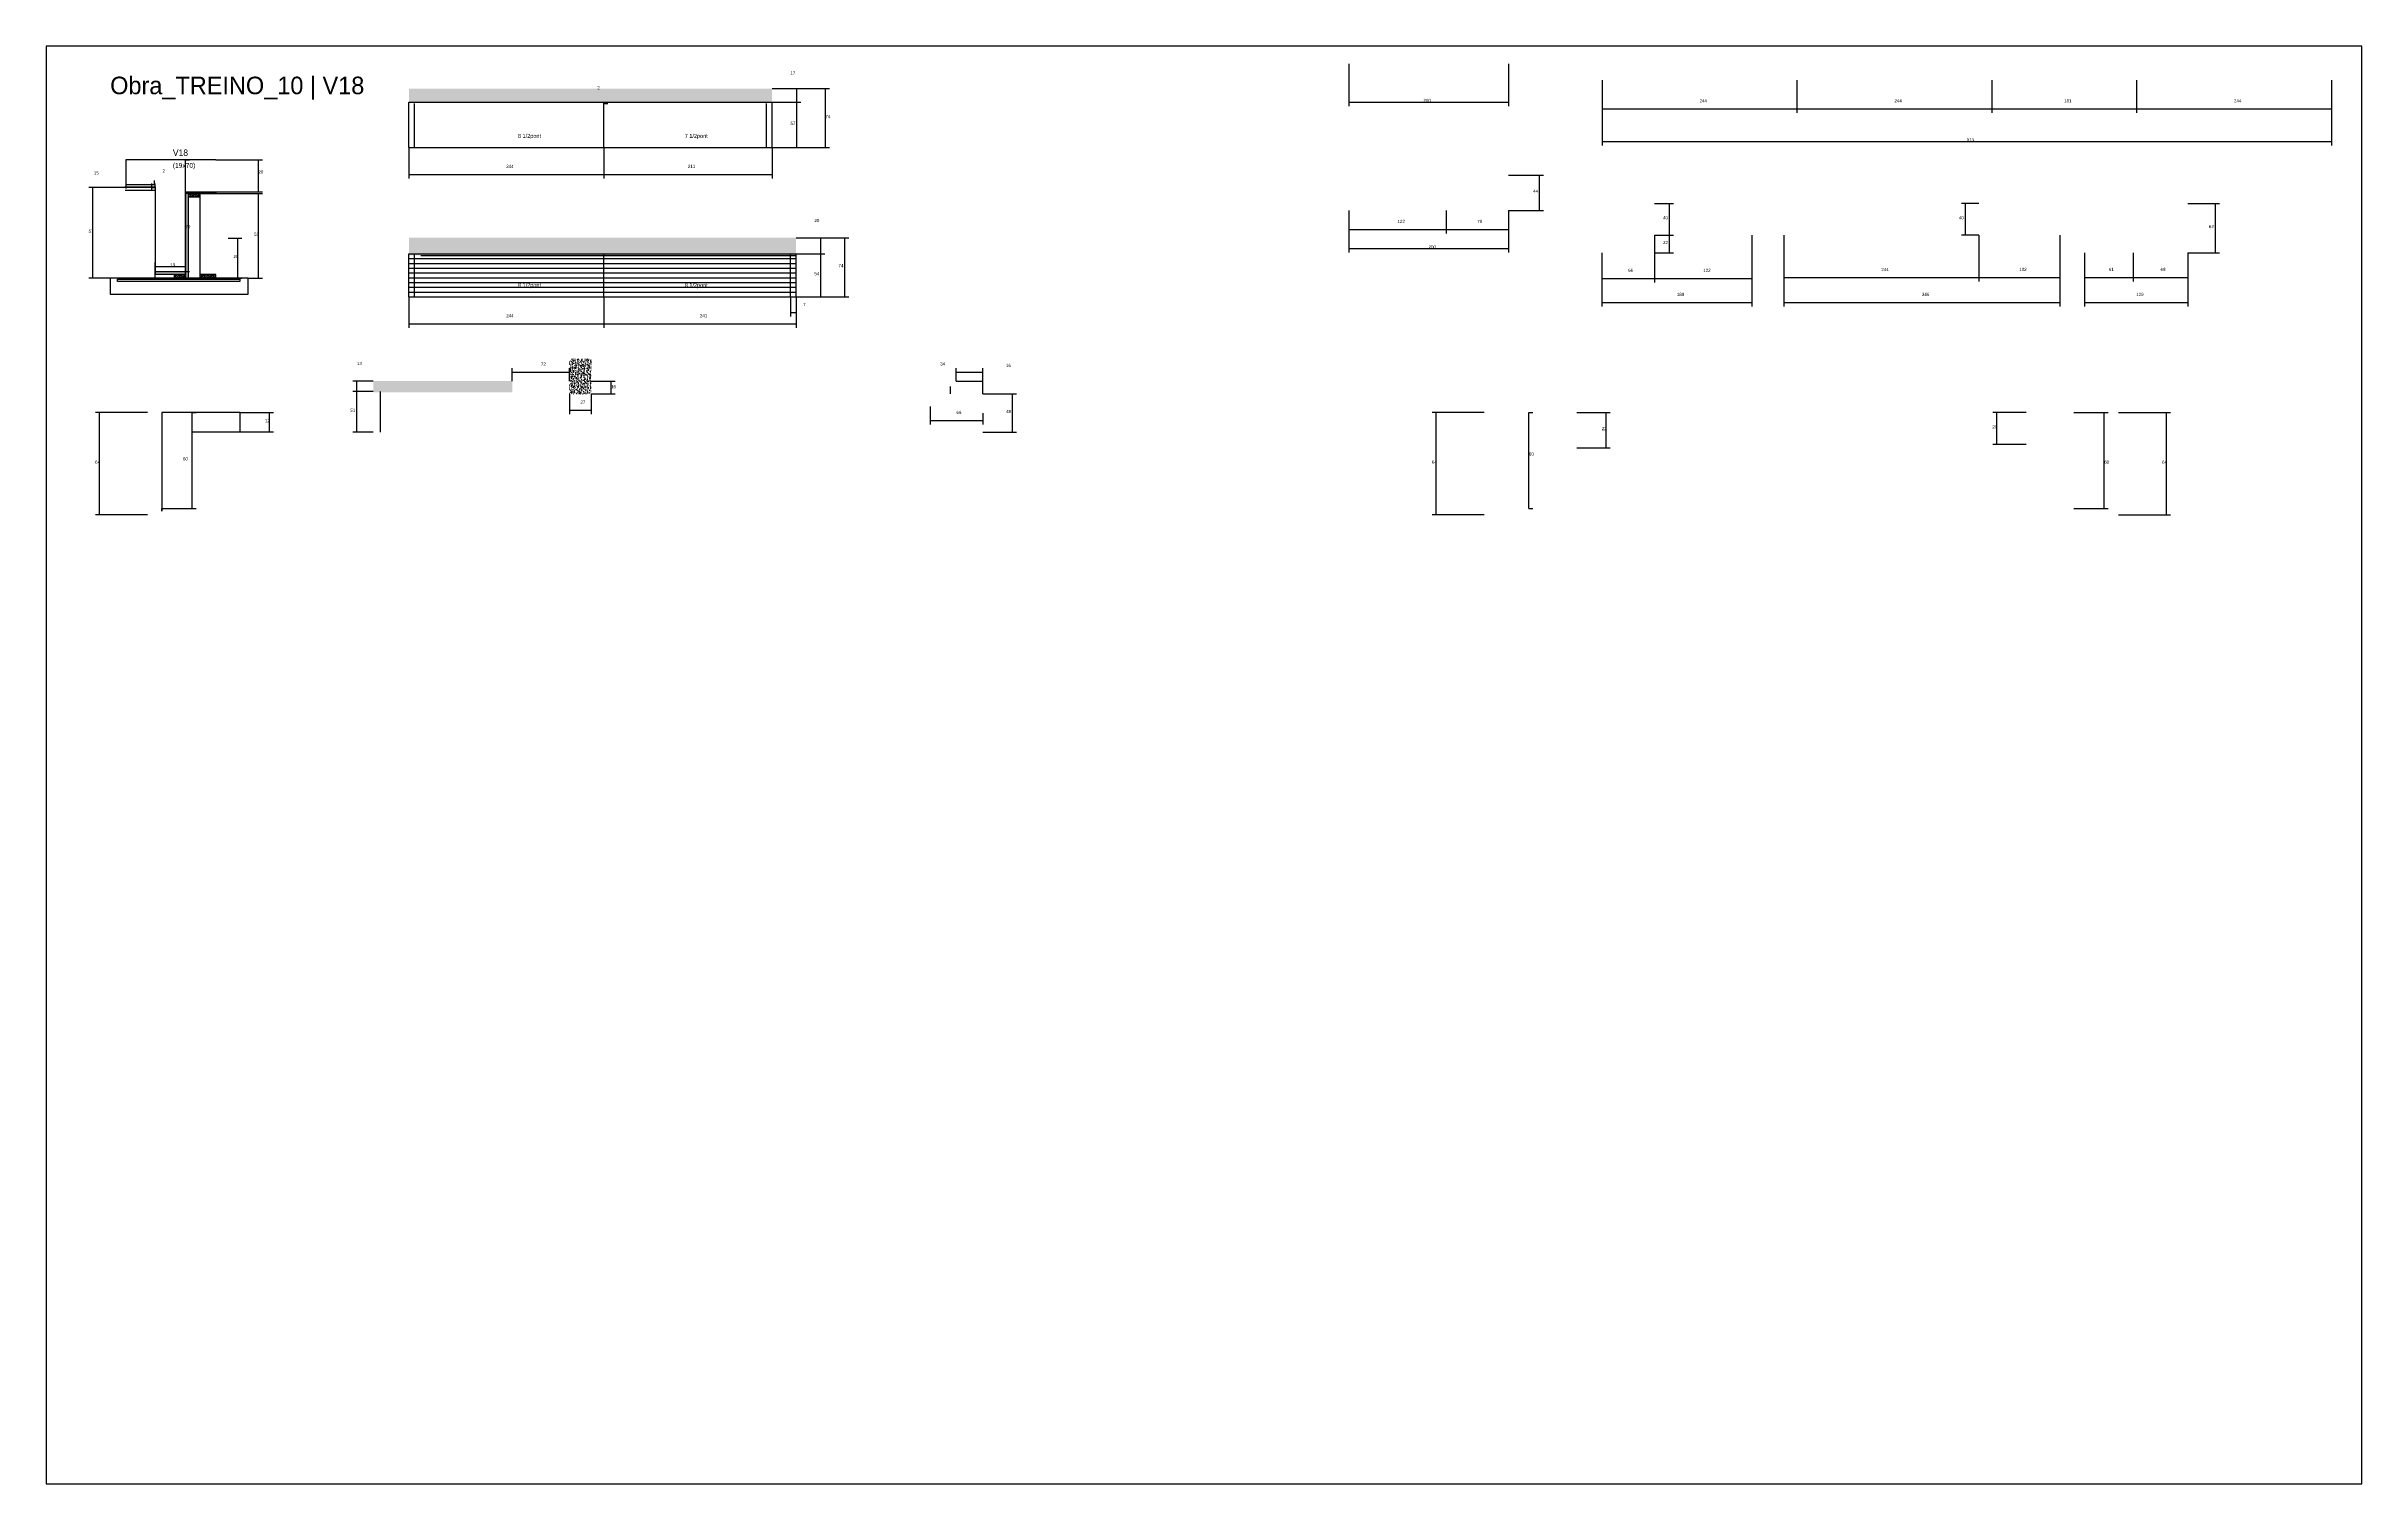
# Model space of a CAD drawing. Header units: metres. Extents: x -41 to 34800, y -36000 to 1848.
# Drawn here: x 14500 to 17400, y -18000 to -16200 of the extents above; entities that cross this region are included whole.
import ezdxf

# ---------------------------------------------------------------- set-up
doc = ezdxf.new("R2010")
doc.units = ezdxf.units.M
for name, color, linetype in [('CELL_BORDER', 8, 'Continuous'), ('CONCRETO', 251, 'Continuous'), ('COTA', 4, 'Continuous'), ('Cota Seção (2x)', 4, 'Continuous'), ('Hachura', 253, 'Continuous'), ('LABEL_ID', 3, 'Continuous'), ('Madeira', 126, 'Continuous'), ('NOMENCLATURA', 7, 'Continuous'), ('Painéis', 200, 'Continuous'), ('SARR_2.2x7', 40, 'Continuous'), ('SCO-___-LAJ', 4, 'Continuous'), ('Texto Seção', 7, 'Continuous')]:
    doc.layers.add(name, color=color, linetype=linetype)

msp = doc.modelspace()

# ---------------------------------------------------------------- hatches: boundary and pattern name
at = {"layer": 'COTA'}
h = msp.add_hatch(dxfattribs=at)
h.set_pattern_fill('AR-CONC', scale=0.03)
h.paths.add_polyline_path([(14954.1, -16253), (14954.1, -16270), (14954.1, -16270), (15409.1, -16270), (15409.1, -16270), (15409.1, -16253), (15409.1, -16253), (14954.1, -16253)])
h = msp.add_hatch(dxfattribs=at)
h.set_pattern_fill('AR-CONC', scale=0.03)
h.paths.add_polyline_path([(14954.1, -16439.7), (14954.1, -16461.7), (14954.1, -16461.7), (15439.1, -16461.7), (15439.1, -16461.7), (15439.1, -16439.7), (15439.1, -16439.7), (14954.1, -16439.7)])
h = msp.add_hatch(dxfattribs=at)
h.set_pattern_fill('AR-CONC', scale=0.03)
h.paths.add_polyline_path([(15182.5, -16591.2), (15155.5, -16591.2), (15155.5, -16591.2), (15155.5, -16619.2), (15155.5, -16619.2), (15155.5, -16635.2), (15155.5, -16635.2), (15182.5, -16635.2), (15182.5, -16635.2), (15182.5, -16619.2), (15182.5, -16619.2), (15182.5, -16591.2)])
h = msp.add_hatch(dxfattribs=at)
h.set_pattern_fill('AR-CONC', scale=0.03)
h.paths.add_polyline_path([(15083.5, -16619.2), (14909.5, -16619.2), (14909.5, -16633.2), (15083.5, -16633.2)])
at = {"layer": 'Hachura'}
h = msp.add_hatch(color=8, dxfattribs=at)
h.dxf.hatch_style = 1
h.paths.add_polyline_path([(14674.3, -16384.4), (14674.3, -16382.2), (14674.3, -16382.2), (14712.3, -16382.2), (14712.3, -16382.2), (14712.3, -16384.4), (14712.3, -16384.4), (14674.3, -16384.4)])
h = msp.add_hatch(color=8, dxfattribs=at)
h.dxf.hatch_style = 1
h.paths.add_polyline_path([(14678.3, -16384.4), (14674.3, -16384.4), (14674.3, -16384.4), (14674.3, -16490.2), (14674.3, -16490.2), (14678.3, -16490.2), (14678.3, -16490.2), (14678.3, -16384.4)])
h = msp.add_hatch(dxfattribs=at)
h.set_pattern_fill('ANSI31', scale=0.5)
h.paths.add_polyline_path([(14678.3, -16388.8), (14678.3, -16384.4), (14678.3, -16384.4), (14692.3, -16384.4), (14692.3, -16384.4), (14692.3, -16388.8), (14692.3, -16388.8), (14678.3, -16388.8)])
h = msp.add_hatch(color=8, dxfattribs=at)
h.dxf.hatch_style = 1
h.paths.add_polyline_path([(14636.3, -16485.8), (14636.3, -16482.2), (14636.3, -16482.2), (14674.3, -16482.2), (14674.3, -16482.2), (14674.3, -16485.8), (14674.3, -16485.8), (14636.3, -16485.8)])
h = msp.add_hatch(dxfattribs=at)
h.set_pattern_fill('ANSI31', scale=0.5)
h.paths.add_polyline_path([(14674.3, -16490.2), (14674.3, -16485.8), (14674.3, -16485.8), (14660.3, -16485.8), (14660.3, -16485.8), (14660.3, -16490.2), (14660.3, -16490.2), (14674.3, -16490.2)])
h = msp.add_hatch(dxfattribs=at)
h.set_pattern_fill('ANSI31', scale=0.5)
h.paths.add_polyline_path([(14712.3, -16490.2), (14712.3, -16485.8), (14712.3, -16485.8), (14692.3, -16485.8), (14692.3, -16485.8), (14692.3, -16490.2), (14692.3, -16490.2), (14712.3, -16490.2)])

# ---------------------------------------------------------------- linework, layer by layer
at = {"layer": 'CELL_BORDER'}
msp.add_lwpolyline([(14500, -18000), (17400, -18000), (17400, -16200), (14500, -16200)], close=True, dxfattribs=at)
at = {"layer": 'CONCRETO'}
for points in [[(14712.3, -16342.2), (14674.3, -16342.2), (14674.3, -16342.2), (14674.3, -16342.2), (14674.3, -16342.2), (14636.3, -16342.2), (14599.6, -16342.2)], [(14636.3, -16376), (14636.3, -16485.8), (14636.3, -16485.8), (14636.3, -16482.2), (14674.3, -16482.2), (14674.3, -16389.4), (14674.3, -16389.4), (14674.3, -16382.2)]]:
    msp.add_lwpolyline(points, dxfattribs=at)
msp.add_lwpolyline([(14682.7, -16682.7), (14742.7, -16682.7), (14742.7, -16658.7), (14682.7, -16658.7), (14682.7, -16658.7), (14644.7, -16658.7), (14644.7, -16782.3), (14644.7, -16782.3), (14644.7, -16778.7), (14682.7, -16778.7)], close=True, dxfattribs=at)
at = {"layer": 'COTA'}
for p, q in [((15409.1, -16252.7), (15445.2, -16252.7)), ((15440.2, -16270), (15440.2, -16252.7)), ((16936.7, -16242.4), (16936.7, -16283.4)), ((17118, -16242.4), (17118, -16283.4)), ((15198.1, -16271.7), (15198.1, -16270)), ((15198.1, -16270), (15203.1, -16270)), ((15198.1, -16271.7), (15203.1, -16271.7)), ((15409.1, -16270), (15445.2, -16270)), ((15409.1, -16270), (15445.2, -16270)), ((15440.2, -16326.7), (15440.2, -16270)), ((16936.7, -16278.4), (17118, -16278.4)), ((14954.1, -16326.7), (14954.1, -16365.4)), ((15198.1, -16326.7), (15198.1, -16365.4)), ((15198.1, -16326.7), (15198.1, -16365.4)), ((15409.1, -16326.7), (15409.1, -16365.4)), ((15409.1, -16326.7), (15445.2, -16326.7)), ((14599.6, -16342.2), (14599.6, -16377.9)), ((14712.3, -16342.2), (14770.7, -16342.2)), ((14765.7, -16382.2), (14765.7, -16342.2)), ((14636.3, -16376.8), (14553.4, -16376.8)), ((14558.4, -16490.2), (14558.4, -16376.8)), ((14599.6, -16372.9), (14635.6, -16372.9)), ((14632.3, -16380.1), (14632.3, -16371.8)), ((14632.3, -16376.8), (14636.3, -16376.8)), ((14635.6, -16372.9), (14635.6, -16367.9)), ((14636.3, -16376.8), (14636.3, -16371.8)), ((14692.3, -16384.4), (14770.7, -16384.4)), ((14712.3, -16382.2), (14770.7, -16382.2)), ((14765.7, -16490.2), (14765.7, -16384.4)), ((14954.1, -16360.4), (15198.1, -16360.4)), ((15198.1, -16360.4), (15409.1, -16360.4)), ((16514.3, -16396.7), (16538, -16396.7)), ((16533, -16436.7), (16533, -16396.7)), ((16920.3, -16396.7), (16898.6, -16396.7)), ((16903.6, -16436.7), (16903.6, -16396.7)), ((17182.2, -16396.7), (17221.7, -16396.7)), ((17216.7, -16458.7), (17216.7, -16396.7)), ((14727.6, -16440.2), (14744.9, -16440.2)), ((14739.9, -16490.2), (14739.9, -16440.2)), ((15439.1, -16439.7), (15475.2, -16439.7)), ((15470.2, -16459.9), (15470.2, -16439.7)), ((16514.3, -16436.7), (16514.3, -16495.7)), ((16514.3, -16436.7), (16514.3, -16495.7)), ((16514.3, -16436.7), (16538, -16436.7)), ((16514.3, -16436.7), (16538, -16436.7)), ((16533, -16458.7), (16533, -16436.7)), ((16636.3, -16436.7), (16636.3, -16525.8)), ((16636.3, -16436.7), (16636.3, -16495.7)), ((16676.3, -16436.7), (16676.3, -16494.5)), ((16676.3, -16436.7), (16676.3, -16525.8)), ((16920.3, -16436.7), (16898.6, -16436.7)), ((16920.3, -16436.7), (16920.3, -16494.5)), ((16920.3, -16436.7), (16920.3, -16494.5)), ((17021.8, -16436.7), (17021.8, -16494.5)), ((17021.8, -16436.7), (17021.8, -16525.8)), ((15439.1, -16459.9), (15475.2, -16459.9)), ((15439.1, -16459.9), (15475.2, -16459.9)), ((15470.2, -16513.7), (15470.2, -16459.9)), ((16448.1, -16458.7), (16448.1, -16525.8)), ((16448.1, -16458.7), (16448.1, -16495.7)), ((16514.3, -16458.7), (16538, -16458.7)), ((17052.9, -16458.7), (17052.9, -16494.5)), ((17052.9, -16458.7), (17052.9, -16525.8)), ((17113.9, -16458.7), (17113.9, -16494.5)), ((17113.9, -16458.7), (17113.9, -16494.5)), ((17182.2, -16458.7), (17182.2, -16494.5)), ((17182.2, -16458.7), (17182.2, -16525.8)), ((17182.2, -16458.7), (17221.7, -16458.7)), ((14618.3, -16490.2), (14553.4, -16490.2)), ((14727.6, -16490.2), (14744.9, -16490.2)), ((14752.9, -16490.2), (14770.7, -16490.2)), ((16448.1, -16490.7), (16514.3, -16490.7)), ((16514.3, -16490.7), (16636.3, -16490.7)), ((16676.3, -16489.5), (16920.3, -16489.5)), ((16920.3, -16489.5), (17021.8, -16489.5)), ((17052.9, -16489.5), (17113.9, -16489.5)), ((17113.9, -16489.5), (17182.2, -16489.5)), ((14954.1, -16513.7), (14954.1, -16552.4)), ((15198.1, -16513.7), (15198.1, -16552.4)), ((15198.1, -16513.7), (15198.1, -16552.4)), ((15432.1, -16513.7), (15432.1, -16538.5)), ((15439.1, -16513.7), (15439.1, -16552.4)), ((15439.1, -16513.7), (15475.2, -16513.7)), ((15439.1, -16513.7), (15439.1, -16538.5)), ((16448.1, -16520.8), (16636.3, -16520.8)), ((16676.3, -16520.8), (17021.8, -16520.8)), ((17052.9, -16520.8), (17182.2, -16520.8)), ((14954.1, -16547.4), (15198.1, -16547.4)), ((15198.1, -16547.4), (15439.1, -16547.4)), ((15432.1, -16533.5), (15439.1, -16533.5)), ((14909.5, -16619.2), (14884.1, -16619.2)), ((14909.5, -16632.4), (14884.1, -16632.4)), ((14909.5, -16632.4), (14884.1, -16632.4)), ((14889.1, -16632.4), (14889.1, -16619.2)), ((14889.1, -16683.2), (14889.1, -16632.4)), ((15155.5, -16635.2), (15155.5, -16660.6)), ((15182.5, -16619.2), (15212.3, -16619.2)), ((15182.5, -16635.2), (15182.5, -16660.6)), ((15182.5, -16635.2), (15212.3, -16635.2)), ((15207.3, -16635.2), (15207.3, -16619.2)), ((14626.7, -16658.7), (14561.7, -16658.7)), ((14566.7, -16786.7), (14566.7, -16658.7)), ((14742.7, -16658.7), (14784.4, -16658.7)), ((14779.4, -16682.7), (14779.4, -16658.7)), ((15155.5, -16655.6), (15182.5, -16655.6)), ((16300.9, -16658.7), (16235.9, -16658.7)), ((16240.9, -16786.7), (16240.9, -16658.7)), ((16416.9, -16658.7), (16458.6, -16658.7)), ((16453.6, -16702.7), (16453.6, -16658.7)), ((16979.6, -16658.7), (16937.9, -16658.7)), ((16942.9, -16698.7), (16942.9, -16658.7)), ((17095.6, -16658.7), (17160.6, -16658.7)), ((17155.6, -16786.7), (17155.6, -16658.7)), ((14742.7, -16682.7), (14784.4, -16682.7)), ((14909.5, -16683.2), (14884.1, -16683.2)), ((16416.9, -16702.7), (16458.6, -16702.7)), ((16979.6, -16698.7), (16937.9, -16698.7)), ((14626.7, -16786.7), (14561.7, -16786.7)), ((16300.9, -16786.7), (16235.9, -16786.7)), ((17095.6, -16786.7), (17160.6, -16786.7))]:
    msp.add_line(p, q, dxfattribs=at)
at = {"layer": 'Cota Seção (2x)'}
for p, q in [((16131.3, -16221.9), (16131.3, -16274.8)), ((16331.3, -16221.9), (16331.3, -16274.8)), ((15409.1, -16252.7), (15480.8, -16252.7)), ((15475.8, -16326.7), (15475.8, -16252.7)), ((16448.7, -16242.4), (16448.7, -16283.4)), ((16448.7, -16242.4), (16448.7, -16324.3)), ((16692.7, -16242.4), (16692.7, -16283.4)), ((16692.7, -16242.4), (16692.7, -16283.4)), ((16936.7, -16242.4), (16936.7, -16283.4)), ((17118, -16242.4), (17118, -16283.4)), ((17362, -16242.4), (17362, -16283.4)), ((17362, -16242.4), (17362, -16324.3)), ((16131.3, -16269.8), (16331.3, -16269.8)), ((16448.7, -16278.4), (16692.7, -16278.4)), ((16692.7, -16278.4), (16936.7, -16278.4)), ((17118, -16278.4), (17362, -16278.4)), ((15409.1, -16326.7), (15480.8, -16326.7)), ((16448.7, -16319.3), (17362, -16319.3)), ((14674.3, -16482.2), (14674.3, -16342.2)), ((14674.3, -16342.2), (14679.3, -16342.2)), ((16331.3, -16361.4), (16375.3, -16361.4)), ((16370.3, -16405.4), (16370.3, -16361.4)), ((16131.3, -16405.4), (16131.3, -16458.3)), ((16131.3, -16405.4), (16131.3, -16434.4)), ((16253.3, -16405.4), (16253.3, -16434.4)), ((16253.3, -16405.4), (16253.3, -16434.4)), ((16331.3, -16405.4), (16331.3, -16458.3)), ((16331.3, -16405.4), (16375.3, -16405.4)), ((16331.3, -16405.4), (16331.3, -16434.4)), ((15439.1, -16439.7), (15505.3, -16439.7)), ((15500.3, -16513.7), (15500.3, -16439.7)), ((16131.3, -16429.4), (16253.3, -16429.4)), ((16253.3, -16429.4), (16331.3, -16429.4)), ((14636.3, -16490.2), (14636.3, -16470.8)), ((14674.3, -16490.2), (14674.3, -16470.8)), ((16131.3, -16453.3), (16331.3, -16453.3)), ((14636.3, -16475.8), (14674.3, -16475.8)), ((14674.3, -16482.2), (14679.3, -16482.2)), ((15439.1, -16513.7), (15505.3, -16513.7)), ((15083.5, -16619.2), (15083.5, -16602.9)), ((15083.5, -16607.9), (15155.5, -16607.9)), ((15155.5, -16619.2), (15155.5, -16602.9)), ((15639.5, -16619.2), (15639.5, -16602.9)), ((15639.5, -16607.9), (15673, -16607.9)), ((15639.5, -16619.2), (15639.5, -16614.2)), ((15673, -16635.4), (15673, -16602.9)), ((15673, -16635.4), (15673, -16614.2)), ((15639.5, -16619.2), (15673, -16619.2)), ((15673, -16635.4), (15715.1, -16635.4)), ((15710.1, -16683.2), (15710.1, -16635.4)), ((14682.7, -16778.7), (14682.7, -16658.7)), ((14682.7, -16658.7), (14687.7, -16658.7)), ((15607, -16651.2), (15607, -16673.6)), ((15607, -16668.6), (15673, -16668.6)), ((15673, -16659.3), (15673, -16673.6)), ((16356.9, -16778.7), (16356.9, -16658.7)), ((16356.9, -16658.7), (16361.9, -16658.7)), ((17039.6, -16658.7), (17082.6, -16658.7)), ((17077.6, -16778.7), (17077.6, -16658.7)), ((15673, -16683.2), (15715.1, -16683.2)), ((14682.7, -16778.7), (14687.7, -16778.7)), ((16356.9, -16778.7), (16361.9, -16778.7)), ((17039.6, -16778.7), (17082.6, -16778.7))]:
    msp.add_line(p, q, dxfattribs=at)
at = {"layer": 'Madeira'}
for points in [[(14678.3, -16388.8), (14678.3, -16384.4), (14692.3, -16384.4), (14692.3, -16388.8)], [(14678.3, -16384.4), (14692.3, -16384.4), (14692.3, -16490.2), (14678.3, -16490.2)], [(14580, -16510.2), (14752.9, -16510.2), (14752.9, -16490.2), (14580, -16490.2)], [(14674.3, -16490.2), (14674.3, -16485.8), (14660.3, -16485.8), (14660.3, -16490.2)], [(14712.3, -16490.2), (14712.3, -16485.8), (14692.3, -16485.8), (14692.3, -16490.2)]]:
    msp.add_lwpolyline(points, close=True, dxfattribs=at)
at = {"layer": 'Painéis'}
for p, q in [((14954.1, -16270), (15409.1, -16270)), ((14954.1, -16326.7), (14954.1, -16270)), ((15198.1, -16326.7), (15198.1, -16270)), ((15409.1, -16326.7), (15409.1, -16270)), ((14954.1, -16326.7), (15409.1, -16326.7)), ((14598.2, -16376.1), (14636.3, -16376.1)), ((14598.9, -16380.1), (14636.3, -16380.1)), ((14674.3, -16382.2), (14712.3, -16382.2)), ((14954.1, -16459.9), (15439.1, -16459.9)), ((14954.1, -16513.7), (14954.1, -16459.9)), ((15198.1, -16513.7), (15198.1, -16459.9)), ((15439.1, -16513.7), (15439.1, -16459.9)), ((14636.3, -16482.2), (14674.3, -16482.2)), ((14954.1, -16513.7), (15439.1, -16513.7))]:
    msp.add_line(p, q, dxfattribs=at)
for points in [[(14674.3, -16384.4), (14674.3, -16382.2), (14712.3, -16382.2), (14712.3, -16384.4)], [(14678.3, -16384.4), (14674.3, -16384.4), (14674.3, -16490.2), (14678.3, -16490.2)], [(14636.3, -16485.8), (14636.3, -16482.2), (14674.3, -16482.2), (14674.3, -16485.8)]]:
    msp.add_lwpolyline(points, close=True, dxfattribs=at)
at = {"layer": 'SARR_2.2x7'}
for p, q in [((14954.1, -16326.7), (14954.1, -16271.7)), ((14961.1, -16326.7), (14961.1, -16271.7)), ((15402.1, -16326.7), (15402.1, -16271.7)), ((15409.1, -16326.7), (15409.1, -16271.7)), ((14954.1, -16459.9), (14961.1, -16459.9)), ((14954.1, -16513.7), (14954.1, -16459.9)), ((14955.1, -16465.9), (15197.1, -16465.9)), ((14955.1, -16471.9), (15197.1, -16471.9)), ((14961.1, -16513.7), (14961.1, -16459.9)), ((14969.1, -16462.1), (15198.1, -16462.1)), ((15198.1, -16462.1), (15439.1, -16462.1)), ((15199.1, -16465.9), (15438.1, -16465.9)), ((15199.1, -16471.9), (15438.1, -16471.9)), ((15432.1, -16459.9), (15439.1, -16459.9)), ((15432.1, -16513.7), (15432.1, -16459.9)), ((15439.1, -16513.7), (15439.1, -16459.9)), ((14955.1, -16477.8), (15197.1, -16477.8)), ((14955.1, -16483.8), (15197.1, -16483.8)), ((14955.1, -16489.8), (15197.1, -16489.8)), ((14955.1, -16495.8), (15197.1, -16495.8)), ((15199.1, -16477.8), (15438.1, -16477.8)), ((15199.1, -16483.8), (15438.1, -16483.8)), ((15199.1, -16489.8), (15438.1, -16489.8)), ((15199.1, -16495.8), (15438.1, -16495.8)), ((14954.1, -16513.7), (14961.1, -16513.7)), ((14955.1, -16501.7), (15197.1, -16501.7)), ((14955.1, -16507.7), (15197.1, -16507.7)), ((15199.1, -16501.7), (15438.1, -16501.7)), ((15199.1, -16507.7), (15438.1, -16507.7)), ((15432.1, -16513.7), (15439.1, -16513.7)), ((14918.5, -16683.2), (14918.5, -16632.4)), ((15632.5, -16635.4), (15632.5, -16626.2))]:
    msp.add_line(p, q, dxfattribs=at)
at = {"layer": 'SCO-___-LAJ'}
msp.add_lwpolyline([(14589, -16491.5), (14742.3, -16491.5), (14742.3, -16494.7), (14589, -16494.7)], close=True, dxfattribs=at)

# ---------------------------------------------------------------- texts
at = {"layer": 'COTA'}
for s, p in [('17', (15432, -16235.4)), ('2', (15190.1, -16253.9)), ('181', (17027.3, -16270.3)), ('57', (15432.1, -16298.4)), ('2', (14645.5, -16358)), ('20', (14765.7, -16359.2)), ('244', (15076.1, -16352.3)), ('211', (15303.6, -16352.3)), ('15', (14559.6, -16360.7)), ('40', (16524.9, -16416.7)), ('40', (16895.5, -16416.7)), ('57', (14552.9, -16433.5)), ('53', (14760.2, -16437.3)), ('20', (15462.1, -16420.1)), ('62', (17208.6, -16427.7)), ('25', (14734.4, -16465.2)), ('22', (16525, -16447.7)), ('54', (15462, -16486.8)), ('66', (16481.2, -16482.6)), ('122', (16575.3, -16482.6)), ('244', (16798.3, -16481.5)), ('102', (16971.1, -16481.4)), ('61', (17083.4, -16481.4)), ('68', (17148.1, -16481.4)), ('7', (15448, -16525.4)), ('188', (16542.2, -16512.7)), ('346', (16849.1, -16512.6)), ('129', (17117.6, -16512.7)), ('244', (15076.1, -16539.3)), ('241', (15318.6, -16539.3)), ('13', (14889.1, -16599.2)), ('27', (15169, -16647.5)), ('16', (15207.3, -16628.2)), ('12', (14773.9, -16670.7)), ('51', (14880.9, -16657.8)), ('20', (16937.4, -16678.7)), ('22', (16448.1, -16680.7)), ('64', (14561.2, -16722.7)), ('64', (16235.4, -16722.7)), ('64', (17150.1, -16722.7))]:
    msp.add_text(s, height=4, dxfattribs=at).set_placement(p)
at = {"layer": 'Cota Seção (2x)'}
for s, p in [('200', (16224.8, -16269.8)), ('244', (16570.7, -16270.3)), ('244', (16814.7, -16270.3)), ('244', (17240, -16270.3)), ('74', (15475.8, -16290)), ('913', (16905.3, -16319.3)), ('44', (16362.2, -16383.4)), ('70', (14674.3, -16427.8)), ('122', (16192.3, -16421.3)), ('78', (16292.3, -16421.3)), ('19', (14655.3, -16475.8)), ('200', (16231.3, -16453.3)), ('74', (15492.2, -16476.7)), ('72', (15119.5, -16599.9)), ('34', (15619.6, -16599.7)), ('16', (15702, -16601.6)), ('66', (15640, -16660.5)), ('48', (15702.1, -16659.3)), ('60', (14671.2, -16718.7)), ('60', (16356.9, -16712.7)), ('60', (17077.6, -16722.7))]:
    msp.add_text(s, height=4, dxfattribs=at).set_placement(p)
at = {"layer": 'LABEL_ID'}
msp.add_text('Obra_TREINO_10 | V18', height=22, dxfattribs=at).set_placement((14580, -16260))
at = {"layer": 'NOMENCLATURA'}
for s, p in [('8 1/2pont', (15090.8, -16314.7)), ('7 1/2pont', (15299.7, -16314.7)), ('8 1/2pont', (15090.8, -16501.6)), ('8 1/2pont', (15299.7, -16501.6))]:
    msp.add_text(s, height=5, dxfattribs=at).set_placement(p)
at = {"layer": 'Texto Seção'}
for s, height, p in [('V18', 8, (14658.5, -16337.2)), ('(19x70)', 6, (14658.5, -16352.2))]:
    msp.add_text(s, height=height, dxfattribs=at).set_placement(p)

doc.saveas('drawing.dxf')
